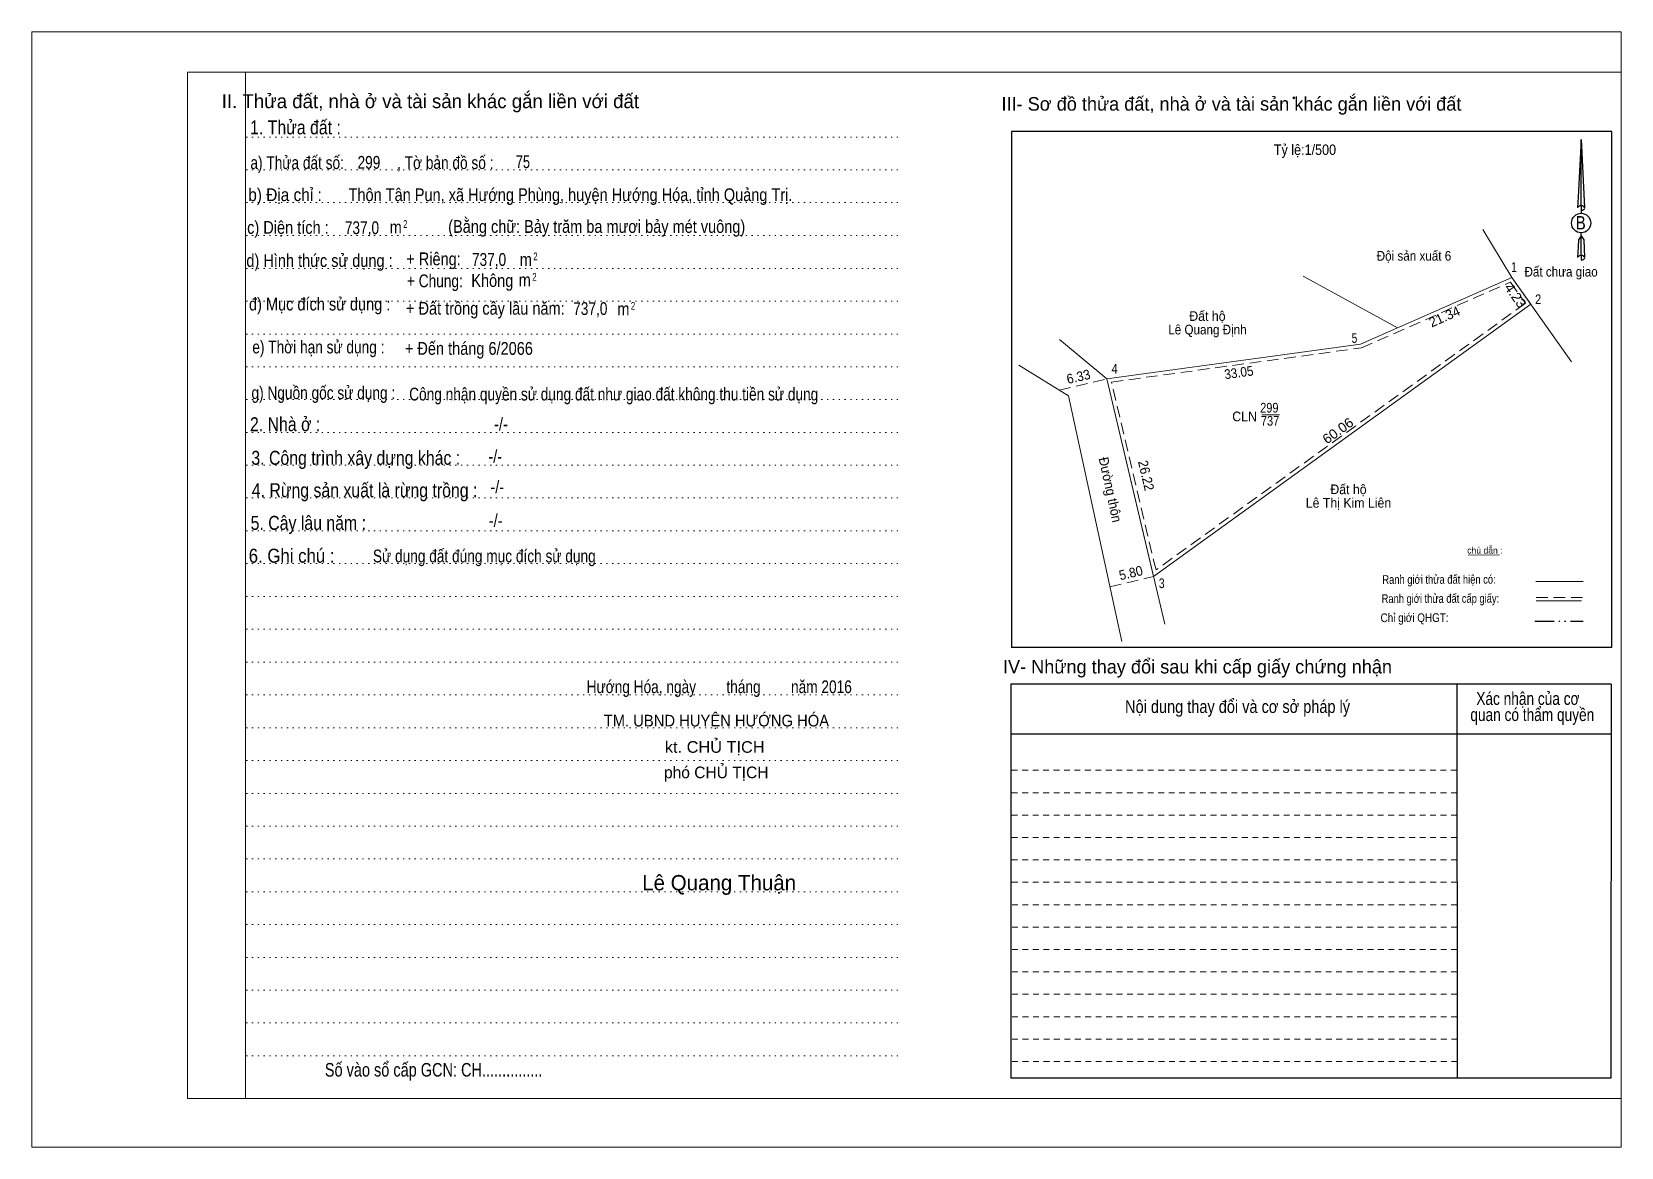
# Model space of a CAD drawing. Header units: metres. Extents: x 537058 to 537581, y 1846679 to 1846827.
# Drawn here: x 537272.8 to 537478, y 1846679.1 to 1846823.1 of the extents above; entities that cross this region are included whole.
import ezdxf
from ezdxf.enums import TextEntityAlignment as Align

# ---------------------------------------------------------------- set-up
doc = ezdxf.new("R2010")
doc.units = ezdxf.units.M
doc.header["$LTSCALE"] = 0.5
doc.header["$PDMODE"] = 32
doc.header["$PDSIZE"] = 0.25
for name, pattern in [('DASH_DOUBLE_DOT', [9.2, 5, -1.2, 0.3, -1.2, 0.3, -1.2]), ('DOTTED', [1.5, 0.3, -1.2]), ('MEDIUM_DASHED', [4.5, 3, -1.5]), ('SHORT_DASHED', [2.7, 1.5, -1.2])]:
    doc.linetypes.add(name, pattern=pattern)
for name, color, linetype, lineweight in [('1', 7, 'DOTTED', 13), ('2', 7, 'SHORT_DASHED', 13), ('28', 7, 'Continuous', 25), ('5', 7, 'Continuous', 13), ('63', 7, 'Continuous', 13)]:
    doc.layers.add(name, color=color, linetype=linetype, lineweight=lineweight)
for name, color, linetype in [('18', 7, 'Continuous'), ('3', 7, 'Continuous'), ('4', 7, 'Continuous'), ('7', 7, 'Continuous'), ('8', 7, 'Continuous')]:
    doc.layers.add(name, color=color, linetype=linetype)

msp = doc.modelspace()

# ---------------------------------------------------------------- texts
at = {"layer": '18'}
for s, height, p in [('II. Thửa đất, nhà ở và tài sản khác gắn liền với đất', 1.8, (537324.23, 1846813.26)), ('phó CHỦ TỊCH', 1.5, (537361.135, 1846726.76)), ('Lê Quang Thuận', 1.98, (537361.51, 1846712.28))]:
    msp.add_text(s, height=height, dxfattribs=at).set_placement(p, align=Align.CENTER)
for s, height, width, p in [('1. Thửa đất :', 1.8, 0.85, (537306.815, 1846809.88)), ('a) Thửa đất số:              , Tờ bản đồ số : ', 1.65, 0.8, (537316.93, 1846805.4)), ('75', 1.65, 0.75, (537336.175, 1846805.52)), ('b) Địa chỉ : ', 1.65, 0.9, (537305.74, 1846801.26)), (' Thôn Tân Pun, xã Hướng Phùng, huyện Hướng Hóa, tỉnh Quảng Trị.', 1.65, 0.85, (537342.06, 1846801.26)), ('c) Diện tích :                                                   ', 1.65, 0.85, (537319.125, 1846797.04)), ('737,0', 1.65, 0.8, (537315.395, 1846797)), (' m', 1.65, 0.85, (537319.495, 1846797.08)), ('2', 1, 0.75, (537320.995, 1846797.8)), ('(Bằng chữ: Bảy trăm ba mươi bảy mét vuông)', 1.65, 0.85, (537345.705, 1846797.16)), ('d) Hình thức sử dụng :', 1.65, 0.85, (537309.915, 1846792.76)), ('+ Riêng: ', 1.65, 0.85, (537324.895, 1846792.98)), ('737,0', 1.65, 0.8, (537331.805, 1846792.9)), (' m', 1.65, 0.85, (537336.295, 1846792.9)), ('2', 1, 0.75, (537337.795, 1846793.62)), ('       + Chung:', 1.65, 0.8, (537323.095, 1846790.14)), ('Không', 1.65, 0.85, (537332.225, 1846790.18)), ('2', 1, 0.75, (537337.665, 1846790.98)), (' m', 1.65, 0.85, (537336.155, 1846790.26)), ('đ) Mục đích sử dụng :', 1.65, 0.85, (537309.935, 1846787.14)), ('+ Đất trồng cây lâu năm:', 1.65, 0.85, (537331.325, 1846786.6)), (' m', 1.65, 0.85, (537348.885, 1846786.52)), ('2', 1, 0.75, (537350.395, 1846787.24)), ('e) Thời hạn sử dụng :', 1.65, 0.8, (537309.77, 1846781.6)), ('+ Đến tháng 6/2066', 1.65, 0.85, (537329.2, 1846781.42)), ('g) Nguồn gốc sử dụng :', 1.65, 0.8, (537310.41, 1846775.7)), ('2. Nhà ở :', 1.8, 0.85, (537305.475, 1846771.56)), ('3. Công trình xây dựng khác :', 1.8, 0.85, (537314.6, 1846767.22)), ('4. Rừng sản xuất là rừng trồng :', 1.8, 0.85, (537315.735, 1846763.04)), ('5. Cây lâu năm :', 1.8, 0.85, (537308.47, 1846758.82)), ('6. Ghi chú :', 1.8, 0.9, (537306.315, 1846754.58)), ('Hướng Hóa, ngày        tháng        năm 2016', 1.65, 0.8, (537361.525, 1846737.74)), ('TM. UBND HUYỆN HƯỚNG HÓA', 1.5, 0.95, (537361.155, 1846733.44)), ('kt. CHỦ TỊCH', 1.5, 1.05, (537360.945, 1846730.04)), ('Số vào sổ cấp GCN: CH...............', 1.75, 0.8, (537324.65, 1846688.24))]:
    msp.add_text(s, height=height, dxfattribs=dict(at, width=width)).set_placement(p, align=Align.CENTER)
at = {"layer": '28'}
for s, width, p in [('-/-', 0.85, (537333.345, 1846771.66)), ('-/-', 0.85, (537332.605, 1846767.48)), ('-/-', 0.85, (537332.865, 1846763.54)), ('-/-', 0.85, (537332.655, 1846759.2)), ('Nội dung thay đổi và cơ sở pháp lý', 0.85, (537428.44, 1846735.18)), ('Xác nhận của cơ', 0.8, (537465.925, 1846736.22)), (' quan có thẩm quyền', 0.8, (537466.245, 1846734.14))]:
    msp.add_text(s, height=1.65, dxfattribs=dict(at, width=width)).set_placement(p, align=Align.CENTER)
msp.add_text('IV- Những thay đổi sau khi cấp giấy chứng nhận', height=1.75, dxfattribs=at).set_placement((537423.265, 1846740.28), align=Align.CENTER)
at = {"layer": '3', "width": 0.8}
msp.add_text('Công nhận quyền sử dụng đất như giao đất không thu tiền sử dụng', height=1.65, dxfattribs=at).set_placement((537347.9, 1846775.52), align=Align.CENTER)
at = {"layer": '4'}
for height, width, p in [(1.65, 0.8, (537316.295, 1846805.44)), (1.25, 0.85, (537432.54, 1846773.96))]:
    msp.add_text('299', height=height, dxfattribs=dict(at, width=width)).set_placement(p, align=Align.CENTER)
at = {"layer": '63'}
msp.add_text('III- Sơ đồ thửa đất, nhà ở và tài sản khác gắn liền với đất', height=1.75, dxfattribs=at).set_placement((537427.65, 1846812.94), align=Align.CENTER)
for s, height, width, p in [('Tỷ lệ:1/500', 1.35, 0.9, (537437.14, 1846807.22)), ('B', 1.728, 0.85, (537472.735, 1846797.6)), ('Đội sản xuất 6', 1.25, 0.9, (537451.215, 1846793.57)), ('Đất chưa giao', 1.25, 0.9, (537470.21, 1846791.52)), ('Đất hộ', 1.25, 0.95, (537424.55, 1846785.8)), ('Lê Quang Định', 1.25, 0.9, (537424.55, 1846784.05)), ('CLN', 1.25, 0.95, (537429.345, 1846772.84)), ('737', 1.25, 0.85, (537432.635, 1846772.27)), ('Đất hộ', 1.25, 0.95, (537442.76, 1846763.43)), ('Lê Thị Kim Liên', 1.25, 0.95, (537442.76, 1846761.68))]:
    msp.add_text(s, height=height, dxfattribs=dict(at, width=width)).set_placement(p, align=Align.CENTER)
for s, width, p in [(' 1', 0.75, (537464.47, 1846792.12)), (' 2', 0.85, (537467.64, 1846787.96)), (' 5', 0.8, (537443.9, 1846782.96)), (' 4', 0.85, (537412.96, 1846778.99)), (' 3', 0.8, (537419.02, 1846751.3))]:
    msp.add_text(s, height=1.25, dxfattribs=dict(at, width=width)).set_placement(p, align=Align.RIGHT)
for s, height, rotation, width, p in [('4.23', 1.25, 305.38, 1.05, (537463.8097, 1846788.7018)), ('6.33', 1.25, 13.334, 0.95, (537408.0409, 1846777.991)), ('33.05', 1.25, 7.809, 0.9, (537428.6901, 1846778.5151)), ('60.06', 1.25, 35.834, 1.05, (537441.7641, 1846771.1144)), ('Đường thôn', 1.25, 282.238, 0.95, (537411.4008, 1846763.8775)), ('26.22', 1.25, 283.294, 0.95, (537416.0304, 1846765.6937)), ('5.80', 1.25, 13.246, 0.95, (537414.8068, 1846752.6547)), ('Ranh giới thửa đất hiện có:', 1.129, 0.135, 0.8, (537454.4487, 1846751.8576)), ('Ranh giới thửa đất cấp giấy:', 1.124, 0.135, 0.8, (537454.6287, 1846749.3982)), ('Chỉ giới QHGT:', 1.124, 0.135, 0.85, (537451.2937, 1846746.9204))]:
    msp.add_text(s, height=height, rotation=rotation, dxfattribs=dict(at, width=width)).set_placement(p, align=Align.CENTER)
for s, height, rotation, p in [('21.34', 1.25, 23.766, (537455.4031, 1846785.7724)), ('chú dẫn :', 0.8314, 359.974, (537460.3698, 1846755.7588))]:
    msp.add_text(s, height=height, rotation=rotation, dxfattribs=at).set_placement(p, align=Align.CENTER)
at = {"layer": '7', "width": 0.8}
msp.add_text('737,0', height=1.65, dxfattribs=at).set_placement((537344.875, 1846786.56), align=Align.CENTER)
at = {"layer": '8', "width": 0.8}
msp.add_text('Sử dụng đất đúng mục đích sử dụng', height=1.65, dxfattribs=at).set_placement((537331.195, 1846754.62), align=Align.CENTER)

# ---------------------------------------------------------------- linework, layer by layer
at = {"layer": '1', "linetype": 'Continuous'}
for p, q in [((537292.87, 1846817.92), (537477.97, 1846817.92)), ((537292.87, 1846817.92), (537292.87, 1846685.42)), ((537477.97, 1846817.92), (537477.97, 1846684.32)), ((537292.87, 1846685.42), (537477.97, 1846685.42))]:
    msp.add_line(p, q, dxfattribs=at)
at = {"layer": '1'}
for p, q in [((537300.37, 1846817.92), (537300.37, 1846685.42)), ((537300.45, 1846809.52), (537384.99, 1846809.52)), ((537300.45, 1846805.28), (537384.99, 1846805.28)), ((537300.45, 1846801.06), (537384.99, 1846801.06)), ((537300.45, 1846796.82), (537384.99, 1846796.82)), ((537300.45, 1846792.58), (537384.99, 1846792.58)), ((537300.45, 1846788.34), (537384.99, 1846788.34)), ((537300.45, 1846784.1), (537384.99, 1846784.1)), ((537300.45, 1846779.88), (537384.99, 1846779.88)), ((537300.45, 1846775.64), (537384.99, 1846775.64)), ((537300.45, 1846771.4), (537384.99, 1846771.4)), ((537300.45, 1846767.16), (537384.99, 1846767.16)), ((537300.45, 1846762.94), (537384.99, 1846762.94)), ((537300.45, 1846758.7), (537384.99, 1846758.7)), ((537300.45, 1846754.46), (537384.99, 1846754.46)), ((537300.45, 1846750.22), (537384.99, 1846750.22)), ((537300.45, 1846745.98), (537384.99, 1846745.98)), ((537300.45, 1846741.74), (537384.99, 1846741.74)), ((537300.45, 1846737.52), (537384.99, 1846737.52)), ((537300.45, 1846733.28), (537384.99, 1846733.28)), ((537300.45, 1846729.04), (537384.99, 1846729.04)), ((537300.45, 1846724.8), (537384.99, 1846724.8)), ((537300.45, 1846720.58), (537384.99, 1846720.58)), ((537300.45, 1846716.34), (537384.99, 1846716.34)), ((537300.45, 1846712.1), (537384.99, 1846712.1)), ((537300.45, 1846707.86), (537384.99, 1846707.86)), ((537300.45, 1846703.62), (537384.99, 1846703.62)), ((537300.45, 1846699.4), (537384.99, 1846699.4)), ((537300.45, 1846695.16), (537384.99, 1846695.16)), ((537300.45, 1846690.92), (537384.99, 1846690.92))]:
    msp.add_line(p, q, dxfattribs=at)
at = {"layer": '1', "linetype": 'Continuous'}
for points in [[(537272.77, 1846679.12), (537477.97, 1846679.12), (537477.97, 1846823.12), (537272.77, 1846823.12)], [(537300.37, 1846817.92), (537477.97, 1846817.92), (537477.97, 1846685.42), (537300.37, 1846685.42)]]:
    msp.add_lwpolyline(points, close=True, dxfattribs=at)
at = {"layer": '2'}
for p, q in [((537456.75, 1846724.88), (537399.17, 1846724.88)), ((537456.75, 1846722), (537399.17, 1846722)), ((537456.75, 1846719.1), (537399.17, 1846719.1)), ((537456.75, 1846716.22), (537399.17, 1846716.22)), ((537456.76, 1846713.32), (537399.17, 1846713.32)), ((537456.77, 1846710.42), (537399.17, 1846710.42)), ((537456.77, 1846707.54), (537399.17, 1846707.54)), ((537456.77, 1846704.64), (537399.17, 1846704.64)), ((537456.77, 1846701.74), (537399.17, 1846701.74)), ((537456.78, 1846698.86), (537399.17, 1846698.86)), ((537456.78, 1846695.96), (537399.17, 1846695.96)), ((537456.79, 1846693.08), (537399.17, 1846693.08)), ((537456.79, 1846690.18), (537399.17, 1846690.18))]:
    msp.add_line(p, q, dxfattribs=at)
at = {"layer": '28'}
for p, q in [((537456.75, 1846738.92), (537456.79, 1846688.04)), ((537476.69, 1846738.92), (537476.65, 1846688.04)), ((537476.68, 1846732.46), (537399.17, 1846732.46)), ((537476.65, 1846688.04), (537399.17, 1846688.04))]:
    msp.add_line(p, q, dxfattribs=at)
at = {"layer": '28', "linetype": 'SHORT_DASHED', "lineweight": 13}
msp.add_line((537456.74, 1846727.78), (537399.17, 1846727.78), dxfattribs=at)
at = {"layer": '28'}
msp.add_lwpolyline([(537476.69, 1846738.92), (537399.17, 1846738.92), (537399.17, 1846688.04)], dxfattribs=at)
at = {"layer": '5', "linetype": 'DOTTED'}
msp.add_line((537300.37, 1846817.92), (537300.37, 1846685.42), dxfattribs=at)
at = {"layer": '63', "lineweight": 25}
for p, q in [((537399.24, 1846810.26), (537399.24, 1846743.62)), ((537472.78, 1846809.22), (537473.25, 1846800.38)), ((537472.78, 1846809.22), (537473.25, 1846800.38)), ((537472.78, 1846809.22), (537473.25, 1846800.38)), ((537472.4, 1846801.76), (537472.33, 1846800.4)), ((537472.78, 1846800.68), (537472.78, 1846800.34)), ((537472.78, 1846800.34), (537472.78, 1846800.08)), ((537472.78, 1846800.08), (537472.78, 1846799.74)), ((537472.78, 1846800.08), (537472.78, 1846799.74)), ((537472.78, 1846800.08), (537472.78, 1846799.74)), ((537473.25, 1846800.38), (537473.25, 1846800.4)), ((537472.78, 1846796.76), (537472.78, 1846797.16)), ((537472.78, 1846796.76), (537472.78, 1846797.16)), ((537472.78, 1846796.76), (537472.78, 1846797.16)), ((537472.78, 1846796.76), (537473.13, 1846796.28)), ((537472.78, 1846796.76), (537473.13, 1846796.28)), ((537472.78, 1846796.76), (537473.13, 1846796.28)), ((537473.13, 1846796.28), (537473.25, 1846793.96)), ((537473.13, 1846796.28), (537473.25, 1846793.96)), ((537473.13, 1846796.28), (537473.25, 1846793.96)), ((537472.78, 1846794.26), (537472.78, 1846793.92)), ((537472.78, 1846793.92), (537472.78, 1846793.66)), ((537473.25, 1846793.96), (537473.25, 1846793.98)), ((537476.77, 1846743.62), (537399.24, 1846743.62))]:
    msp.add_line(p, q, dxfattribs=at)
at = {"layer": '63'}
for p, q in [((537463.84, 1846791.41), (537460.12, 1846797.6)), ((537449.08, 1846784.91), (537436.91, 1846791.57)), ((537463.84, 1846791.41), (537471.57, 1846780.52)), ((537466.29, 1846787.96), (537417.6, 1846752.8)), ((537411.57, 1846778.32), (537405.46, 1846783.41)), ((537406.61, 1846776.11), (537400.21, 1846780.1)), ((537406.61, 1846776.11), (537400.21, 1846780.1)), ((537419.06, 1846746.63), (537411.57, 1846778.32)), ((537406.61, 1846776.11), (537413.49, 1846744.39)), ((537431.59, 1846773.66), (537433.87, 1846773.66)), ((537458.22, 1846755.56), (537462.26, 1846755.61)), ((537466.95, 1846752.14), (537473.04, 1846752.14)), ((537466.99, 1846749.66), (537472.85, 1846749.66)), ((537466.99, 1846749.66), (537472.85, 1846749.66))]:
    msp.add_line(p, q, dxfattribs=at)
at = {"layer": '63', "linetype": 'MEDIUM_DASHED'}
for p, q in [((537405.41, 1846776.86), (537411.57, 1846778.32)), ((537411.95, 1846751.47), (537417.6, 1846752.8)), ((537466.99, 1846750.1), (537472.99, 1846750.1))]:
    msp.add_line(p, q, dxfattribs=at)
at = {"layer": '63', "linetype": 'DASH_DOUBLE_DOT', "lineweight": 25}
msp.add_line((537466.81, 1846747.05), (537473.05, 1846747.05), dxfattribs=at)
at = {"layer": '63', "lineweight": 25}
for points in [[(537476.77, 1846743.62), (537476.77, 1846810.26), (537399.24, 1846810.26)], [(537472.78, 1846800.68), (537472.78, 1846809.22), (537472.4, 1846801.76)], [(537472.78, 1846794.26), (537472.78, 1846796.76), (537472.45, 1846796.28), (537472.4, 1846795.34), (537472.33, 1846793.98)]]:
    msp.add_lwpolyline(points, dxfattribs=at)
at = {"layer": '63'}
msp.add_lwpolyline([(537463.84, 1846791.41), (537444.31, 1846782.81), (537411.57, 1846778.32)], dxfattribs=at)
msp.add_lwpolyline([(537463.84, 1846791.41), (537466.29, 1846787.96), (537417.6, 1846752.8), (537411.57, 1846778.32), (537444.31, 1846782.81)], close=True, dxfattribs=at)
at = {"layer": '63', "linetype": 'MEDIUM_DASHED'}
msp.add_lwpolyline([(537412.18, 1846777.9), (537444.45, 1846782.32), (537463.67, 1846790.79), (537465.6, 1846788.07), (537417.91, 1846753.64)], close=True, dxfattribs=at)
at = {"layer": '63', "lineweight": 25}
for centre, start_param, end_param in [((537472.799, 1846800.3682), 1.57079633, 3.07445202), ((537472.799, 1846800.3682), 0.06714063, 1.57079633), ((537472.799, 1846800.3682), 4.71238898, 6.28318531), ((537472.799, 1846793.9477), 2.49106941, 3.07427841), ((537472.799, 1846793.9477), 1.57079633, 2.49106941), ((537472.799, 1846793.9477), 0.06714063, 1.57079633), ((537472.799, 1846793.9477), 4.71238898, 6.28318531)]:
    msp.add_ellipse(centre, major_axis=(0.4535, 0), ratio=0.655448, start_param=start_param, end_param=end_param, dxfattribs=at)
msp.add_ellipse((537472.7986, 1846798.4297), major_axis=(0, 1.258), ratio=0.983453, dxfattribs=at)
at = {"layer": '63'}
msp.add_point((537435.71, 1846814.58), dxfattribs=at)

msp.set_redraw_order([(e.dxf.handle, doc.entitydb.next_handle()) for e in msp.query("TEXT MTEXT ATTDEF DIMENSION ARC_DIMENSION")])  # texts and dimensions are drawn at this point

doc.saveas('drawing.dxf')
